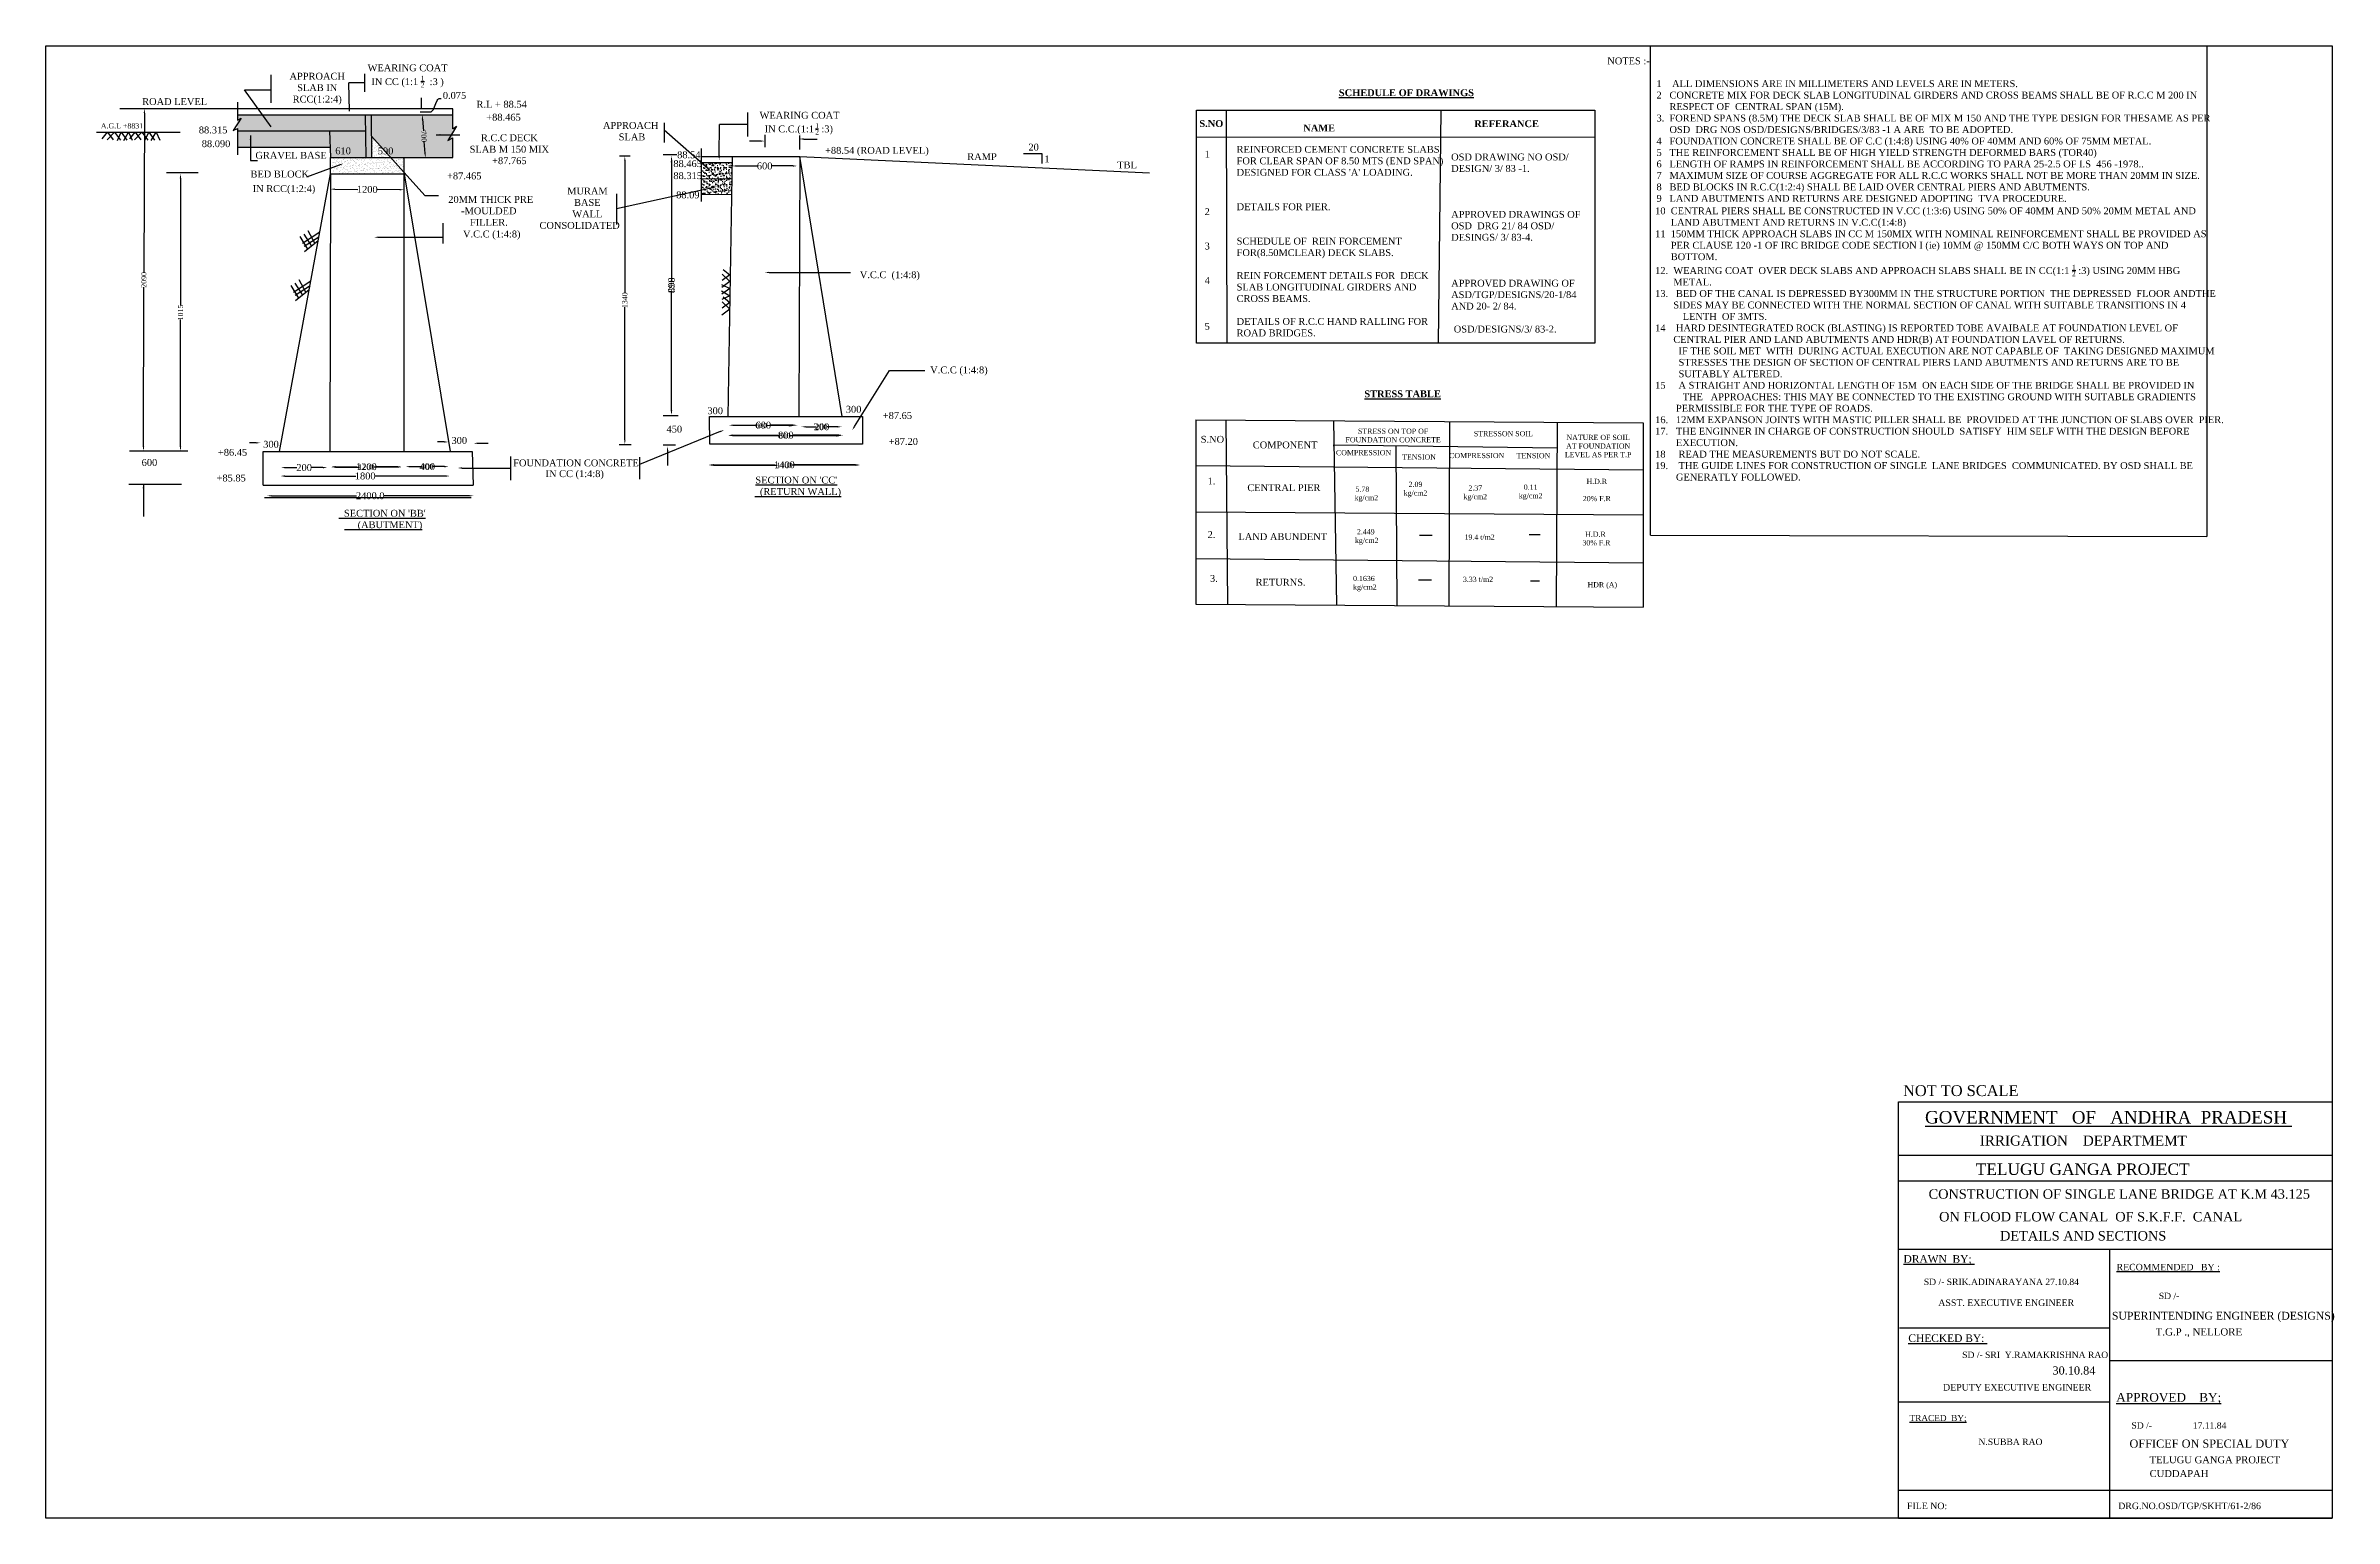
# Model space of a CAD drawing. Header units: millimetres. Extents: x 985 to 27594, y 860 to 17976.
import ezdxf

# ---------------------------------------------------------------- set-up
doc = ezdxf.new("R2010")
doc.units = ezdxf.units.MM
for name, color, linetype in [('DIM', 5, 'Continuous'), ('DOT LINE', 3, 'Continuous'), ('dwg', 20, 'Continuous'), ('HATCH', 2, 'Continuous'), ('TEXT', 7, 'Continuous')]:
    doc.layers.add(name, color=color, linetype=linetype)
doc.layers.add('TITLE', color=7, linetype='Continuous', lineweight=30)
doc.styles.get("Standard").update_dxf_attribs({"font": 'TIMES.TTF', "height": 60})
doc.dimstyles.get("Standard").update_dxf_attribs({"dimtxt": 60, "dimasz": 50, "dimexe": 0.18, "dimexo": 0.0625, "dimgap": 0.09, "dimtad": 0, "dimdec": 1, "dimzin": 0, "dimdsep": 46, "dimtxsty": 'Standard', "dimcen": 0.1035, "dimse1": 1, "dimse2": 1, "dimclrd": 5, "dimclre": 5, "dimclrt": 4, "dimadec": 0, "dimazin": 0, "dimtfac": 1, "dimtdec": 1, "dimtofl": 0, "dimtmove": 0, "dimatfit": 3, "dimfxl": 1, "dimtolj": 1, "dimtzin": 0, "dimarcsym": 0})

msp = doc.modelspace()

# ---------------------------------------------------------------- texts
at = {"layer": 'DIM', "color": 4, "char_height": 80, "attachment_point": 5}
for s, insert in [('\\A1;600', (9343.92, 16579.43)), ('\\A1;600', (9328.09, 13565.89)), ('\\A1;200', (10005.45, 13547.21)), ('\\A1;800', (9590.05, 13450.05)), ('\\A1;200', (3989.05, 13073.13)), ('\\A1;1200', (4712.9, 13083.02)), ('\\A1;400', (5420.58, 13084.13)), ('\\A1;1400', (9573.2, 13105.57)), ('\\A1;1800', (4698.89, 12975.15)), ('\\A1;2400.0', (4758.11, 12745.14))]:
    msp.add_mtext(s, dxfattribs=dict(at, insert=insert))
for s, insert, rotation in [('\\A1;1200', (4723.33, 16306.72), 359.484213), ('\\A1;890', (8261.21, 15192.84), 90)]:
    msp.add_mtext(s, dxfattribs=dict(at, insert=insert, rotation=rotation))
at = {"layer": 'dwg', "insert": (19713.9, 17976.48), "char_height": 80, "width": 6414.8321, "attachment_point": 1}
msp.add_mtext('\\A1;{\\C6;\\P\\P\\P1    ALL DIMENSIONS ARE IN MILLIMETERS AND LEVELS ARE IN METERS.\\P2   CONCRETE MIX FOR DECK SLAB LONGITUDINAL GIRDERS AND CROSS BEAMS SHALL BE OF R.C.C M 200 IN  \\P     RESPECT OF  CENTRAL SPAN (15M).\\P3.  FOREND SPANS (8.5M) THE DECK SLAB SHALL BE OF MIX M 150 AND THE TYPE DESIGN FOR THESAME AS PER    \\P     OSD  DRG NOS OSD/DESIGNS/BRIDGES/3/83 -1 A ARE  TO BE ADOPTED.\\P4   FOUNDATION CONCRETE SHALL BE OF C.C (1:4:8) USING 40% OF 40MM AND 60% OF 75MM METAL.\\P5   THE REINFORCEMENT SHALL BE OF HIGH YIELD STRENGTH DEFORMED BARS (TOR40)\\P6   LENGTH OF RAMPS IN REINFORCEMENT SHALL BE ACCORDING TO PARA 25-2.5 OF I.S  456 -1978..\\P7   MAXIMUM SIZE OF COURSE AGGREGATE FOR ALL R.C.C WORKS SHALL NOT BE MORE THAN 20MM IN SIZE.\\P8   BED BLOCKS IN R.C.C(1:2:4) SHALL BE LAID OVER CENTRAL PIERS AND ABUTMENTS.\\P9   LAND ABUTMENTS AND RETURNS ARE DESIGNED ADOPTING  TVA PROCEDURE.\\P }', dxfattribs=at)
at = {"layer": 'dwg', "color": 6, "insert": (19698.37, 16098.05), "char_height": 80, "width": 6370.1134, "attachment_point": 1}
msp.add_mtext('\\A1;10  CENTRAL PIERS SHALL BE CONSTRUCTED IN V.CC (1:3:6) USING 50% OF 40MM AND 50% 20MM METAL AND   \\P      LAND ABUTMENT AND RETURNS IN V.C.C(1:4:8)\\P11  150MM THICK APPROACH SLABS IN CC M 150MIX WITH NOMINAL REINFORCEMENT SHALL BE PROVIDED AS    \\P      PER CLAUSE 120 -1 OF IRC BRIDGE CODE SECTION I (ie) 10MM @ 150MM C/C BOTH WAYS ON TOP AND    \\P      BOTTOM.\\P12.  WEARING COAT  OVER DECK SLABS AND APPROACH SLABS SHALL BE IN CC(1:1 {\\H0.7x;\\S1/2;} :3) USING 20MM HBG    \\P       METAL.\\P13.   BED OF THE CANAL IS DEPRESSED BY300MM IN THE STRUCTURE PORTION  THE DEPRESSED  FLOOR ANDTHE         \\P       SIDES MAY BE CONNECTED WITH THE NORMAL SECTION OF CANAL WITH SUITABLE TRANSITIONS IN 4         ^ILENTH  OF 3MTS.\\P14    HARD DESINTEGRATED ROCK (BLASTING) IS REPORTED TOBE AVAIBALE AT FOUNDATION LEVEL OF    \\P       CENTRAL PIER AND LAND ABUTMENTS AND HDR(B) AT FOUNDATION LAVEL OF RETURNS.\\P         IF THE SOIL MET  WITH  DURING ACTUAL EXECUTION ARE NOT CAPABLE OF  TAKING DESIGNED MAXIMUM  \\P         STRESSES THE DESIGN OF SECTION OF CENTRAL PIERS LAND ABUTMENTS AND RETURNS ARE TO BE  \\P         SUITABLY ALTERED.\\P15     A STRAIGHT AND HORIZONTAL LENGTH OF 15M  ON EACH SIDE OF THE BRIDGE SHALL BE PROVIDED IN ^ITHE   APPROACHES: THIS MAY BE CONNECTED TO THE EXISTING GROUND WITH SUITABLE GRADIENTS    \\P        PERMISSIBLE FOR THE TYPE OF ROADS.\\P16.   12MM EXPANSON JOINTS WITH MASTIC PILLER SHALL BE  PROVIDED AT THE JUNCTION OF SLABS OVER ^IPIER.\\P17.   THE ENGINNER IN CHARGE OF CONSTRUCTION SHOULD  SATISFY  HIM SELF WITH THE DESIGN BEFORE  \\P        EXECUTION.\\P18     READ THE MEASUREMENTS BUT DO NOT SCALE.\\P19.    THE GUIDE LINES FOR CONSTRUCTION OF SINGLE  LANE BRIDGES  COMMUNICATED. BY OSD SHALL BE   \\P        GENERATLY FOLLOWED.', dxfattribs=at)
at = {"layer": 'TEXT'}
for s, height, p in [('WEARING COAT', 80, (9284.75, 17128.75)), ('IN C.C.(1:1 ', 80, (9344.17, 16970.21)), ('1', 56, (9932.39, 17019.54)), (' :3)', 80, (9973.88, 16970.21)), ('2', 56, (9933.02, 16944.99)), ('+88.54 (ROAD LEVEL)', 80, (10046.32, 16720.78)), ('20', 80, (12411.17, 16758)), ('BED BLOCK', 80, (3365.2, 16445.57)), ('+87.465', 80, (5650.77, 16423.99)), ('88.465', 80, (8282.55, 16566.58)), ('88.315', 80, (8282.55, 16426.81)), (' 88.54', 80, (8296.17, 16669.34)), ('RAMP', 80, (11700.03, 16647.4)), ('IN RCC(1:2:4)', 80, (3390.54, 16276.33)), (' 20MM THICK PRE', 80, (5635.01, 16150.74)), ('MURAM', 80, (7048.41, 16248.6)), ('88.09', 80, (8314.87, 16203.61)), ('-MOULDED', 80, (5814.45, 16017.4)), ('WALL', 80, (7107.82, 15981.94)), ('BASE', 80, (7127.28, 16115.27)), ('  V.C.C (1:4:8)', 80, (5776.47, 15748.72)), ('FILLER.', 80, (5917.86, 15884.07)), ('CONSOLIDATED', 80, (6725.77, 15848.6)), ('V.C.C  (1:4:8)', 80, (10450.4, 15274.96)), ('V.C.C (1:4:8)', 80, (11269.04, 14168.58)), ('300', 80, (8678.22, 13694.07)), ('300', 80, (10287.45, 13711.18)), ('+87.65', 80, (10717.8, 13639.14)), ('300', 80, (3513.51, 13304.31)), ('300', 80, (5702.42, 13348.84)), ('450', 80, (8202.9, 13480.15)), ('+87.20', 80, (10786.21, 13337.18)), ('+86.45', 80, (2986.82, 13210.39)), ('FOUNDATION CONCRETE', 80, (6420, 13087.96)), ('   IN CC (1:4:8)', 80, (6705.74, 12962.55)), ('+85.85', 80, (2971.24, 12912.28)), ('%%U  (RETURN WALL)', 80, (9228.5, 12755.04)), ("%%USECTION ON 'CC'", 80, (9236.04, 12888.55)), ("%%U  SECTION ON 'BB'", 80, (4391.76, 12502.67)), ('%%U     (ABUTMENT)', 80, (4460.37, 12369.17)), ('NOT TO SCALE', 126, (22580.72, 5767.87))]:
    msp.add_text(s, height=height, dxfattribs=at).set_placement(p)
for s, insert, char_height, width, attachment_point in [('NOTES :-', (19141.97, 17840.83), 80, 785.9327, 1), ('APPROACH SLAB IN RCC(1:2:4)', (4141.14, 17476.74), 80, 947.0105, 5), ('\\A1;WEARING COAT IN CC (1:1 {\\H0.7x;\\S1/2;}  :3 )', (5191.98, 17760.23), 80, 973.9596, 2), ('ROAD LEVEL', (2483.54, 17327.4), 80, 973.9596, 5), ('0.075', (5601.75, 17439.83), 80, 197.4466, 1), ('R.L + 88.54', (6285.8, 17295.86), 80, 973.9596, 5), ('{\\fTimes New Roman|b1|i0|c0|p18;\\LSCHEDULE OF DRAWINGS}', (16806.09, 17429.99), 80, 2632.3396, 5), ('A.G.L +8831', (1625.43, 17075.34), 60, 526.8209, 1), ('88.315', (2764.49, 17037.77), 80, 472.5662, 1), ('+88.465', (6307.36, 17145.12), 80, 973.9596, 5), ('APPROACH \\P SLAB', (7786.11, 16983.29), 80, 448.6375, 5), ('{\\fTimes New Roman|b1|i0|c0|p18;S.NO}', (14537.68, 17071.79), 80, 345.8055, 5), ('{\\fTimes New Roman|b1|i0|c0|p18;NAME }', (15791.83, 17020.63), 80, 1384.3912, 5), ('{\\fTimes New Roman|b1|i0|c0|p18; REFERANCE }', (17956.01, 17070.02), 80, 1209.4058, 5), ('88.090', (2798.73, 16878.2), 80, 375.0526, 1), ('610', (4351.54, 16795.37), 80, 250.0106, 1), ('590', (4845.5, 16794.75), 80, 268.5652, 1), ('R.C.C DECK SLAB M 150 MIX \\P+87.765', (6375.23, 16773.23), 80, 936.6196, 5), ("    REINFORCED CEMENT CONCRETE SLABS       \\P    FOR CLEAR SPAN OF 8.50 MTS (END SPAN) \\P    DESIGNED FOR CLASS 'A' LOADING. \\P\\P\\P    DETAILS FOR PIER.\\P\\P\\P    SCHEDULE OF  REIN FORCEMENT  \\P    FOR(8.50MCLEAR) DECK SLABS.\\P\\P    REIN FORCEMENT DETAILS FOR  DECK \\P    SLAB LONGITUDINAL GIRDERS AND   \\P    CROSS BEAMS.\\P   \\P    DETAILS OF R.C.C HAND RALLING FOR  \\P    ROAD BRIDGES.", (14710.96, 16812.41), 80, 2466.5972, 1), ('GRAVEL BASE', (3422.47, 16743.43), 80, 873.8198, 1), ('1', (12596.53, 16701.09), 80, 66.2733, 1), ('TBL', (13558.21, 16591.01), 80, 263.5891, 5), ('1\\P\\P\\P\\P\\P2\\P\\P\\P3 \\P\\P\\P4  \\P\\P\\P\\P5', (14459.87, 16755.59), 80, 258.6887, 1), ('   \\P    OSD DRAWING NO OSD/ \\P    DESIGN/ 3/ 83 -1.\\P\\P\\P\\P    APPROVED DRAWINGS OF  \\P    OSD  DRG 21/ 84 OSD/   \\P    DESINGS/ 3/ 83-4.\\P\\P\\P\\P    APPROVED DRAWING OF   \\P    ASD/TGP/DESIGNS/20-1/84  ^J    AND 20- 2/ 84.\\P\\P     OSD/DESIGNS/3/ 83-2.', (17205.8, 16857.33), 80, 1789.7541, 1), ('{\\fTimes New Roman|b1|i0|c0|p18;\\LSTRESS TABLE}', (16761.82, 13929.62), 80, 1913.149, 5), ('S.NO', (14414.39, 13442.19), 80, 112.4985, 1), ('COMPONENT', (15395.76, 13336.38), 80, 1014.0811, 5), ('STRESS ON TOP OF FOUNDATION CONCRETE', (16651.31, 13446.47), 60, 1217.9291, 5), ('STRESSON SOIL', (17933.07, 13467.18), 60, 1047.4969, 5), ('NATURE OF SOIL AT FOUNDATION LEVEL AS PER T.P', (19035.86, 13323.46), 60, 856.9802, 5), ('600', (2190.63, 13132.26), 80, 360.8685, 5), ('COMPRESSION', (16307.72, 13246.56), 60, 622.738, 5), ('TENSION ', (16953.07, 13195.44), 60, 389.9776, 5), ('COMPRESSION', (17623.52, 13212.78), 60, 518.1894, 5), ('TENSION', (18283.36, 13211.73), 60, 319.5053, 5), ('1.', (14494.33, 12956.69), 80, 62.9708, 1), ('CENTRAL PIER', (15381.26, 12839.25), 80, 1182.578, 5), ('5.78\\P    kg/cm2', (16294.03, 12673.03), 60, 453.6875, 8), ('2.09\\P kg/cm2', (16911.43, 12818.46), 60, 252.2956, 5), ('2.37\\P kg/cm2', (17606.59, 12775.87), 60, 220.8454, 5), ('0.11\\P kg/cm2', (18250.57, 12786.01), 60, 273.4107, 5), ('H.D.R\\P \\P20% F.R', (19020.16, 12812.32), 60, 567.1509, 5), ('2.', (14494.33, 12334.91), 80, 69.9674, 1), ('LAND ABUNDENT', (15368.3, 12270.16), 80, 1073.8009, 5), ('2.449\\P kg/cm2', (16333.27, 12267.25), 60, 488.0188, 5), ('19.4 t/m2', (17657.23, 12264.45), 60, 488.7868, 5), ('H.D.R\\P 30% F.R', (19004.25, 12248.17), 60, 607.6909, 5), ('3.', (14522.31, 11824.91), 80, 55.974, 1), ('RETURNS.', (15343.19, 11739.45), 80, 857.9334, 5), ('0.1636\\P kg/cm2', (16311.7, 11724.62), 60, 439.6757, 5), ('3.33 t/m2', (17638.84, 11773.77), 60, 451.9965, 5), ('HDR (A)', (19083.92, 11701.73), 60, 793.6566, 5)]:
    msp.add_mtext(s, dxfattribs=dict(at, insert=insert, char_height=char_height, width=width, attachment_point=attachment_point))
at = {"layer": 'TITLE', "lineweight": 30}
for s, height, p in [('%%UGOVERNMENT   OF   ANDHRA  PRADESH ', 145.8175, (22836.29, 5448.32)), ('IRRIGATION    DEPARTMEMT ', 116.0733, (23474.13, 5192.17)), ('TELUGU GANGA PROJECT', 133.5255, (23425.81, 4850.47)), ('CONSTRUCTION OF SINGLE LANE BRIDGE AT K.M 43.125', 110.203, (22877.95, 4573.94)), ('ON FLOOD FLOW CANAL  OF S.K.F.F.  CANAL ', 110.203, (22999.95, 4310.39)), ('DETAILS AND SECTIONS', 110.203, (23708.46, 4088.39)), ('%%UDRAWN  BY; ', 88.1687, (22586.52, 3830.69)), ('%%URECOMMENDED   BY :', 75.6645, (25063.53, 3741.66)), ('SD /- SRIK.ADINARAYANA 27.10.84', 73.8593, (22822.29, 3570.87)), ('SD /-           ', 73.8593, (25554.56, 3407.68)), ('ASST. EXECUTIVE ENGINEER', 75.7701, (22990.77, 3327.54)), ('SUPERINTENDING ENGINEER (DESIGNS)', 90.2792, (25009.79, 3169.16)), ('%%UCHECKED BY: ', 88.1687, (22642.08, 2909.49)), ('T.G.P ., NELLORE', 83.8307, (25518.01, 2984.5)), ('SD /- SRI  Y.RAMAKRISHNA RAO', 73.8593, (23268.08, 2722.51)), ('DEPUTY EXECUTIVE ENGINEER', 75.7701, (23046.33, 2344.41)), ('30.10.84', 94.46, (24318.01, 2530.43)), ('%%UAPPROVED    BY;', 101.7331, (25059.49, 2214.24)), ('%%UTRACED  BY;', 71.2136, (22656.55, 1989.4)), ('SD /-                 17.11.84', 73.8593, (25236.54, 1901.78)), ('N.SUBBA RAO', 73.8593, (23457.8, 1711.7)), ('OFFICEF ON SPECIAL DUTY', 94.4597, (25213.7, 1680.29)), ('TELUGU GANGA PROJECT', 81.3865, (25448.05, 1498.89)), ('CUDDAPAH', 81.387, (25448.05, 1338.68)), ('FILE NO: ', 75.77, (22626.85, 965.7)), ('DRG.NO.OSD/TGP/SKHT/61-2/86', 75.7701, (25082.87, 965.7))]:
    msp.add_text(s, height=height, dxfattribs=at).set_placement(p)

# ---------------------------------------------------------------- blocks, each defined once
blk = doc.blocks.new('*D2')
at = {"layer": 'Defpoints', "color": 0}
for p in [(7702, 16692), (7718, 16692), (7702, 13345)]:
    blk.add_point(p, dxfattribs=at)
at = {"layer": 'DIM', "color": 5, "lineweight": -2}
for p, q in [((7718, 16642), (7718, 15100)), ((7718, 13395), (7718, 14937))]:
    blk.add_line(p, q, dxfattribs=at)
at = {"layer": 'DIM', "color": 5}
for points in [[(7710, 16642), (7727, 16642), (7718, 16692)], [(7710, 13395), (7727, 13395), (7718, 13345)]]:
    blk.add_solid(points, dxfattribs=at)
at = {"layer": 'DIM', "color": 4, "insert": (7718, 15019), "char_height": 60, "attachment_point": 5, "rotation": 90}
blk.add_mtext('\\A1;1340', dxfattribs=at)
blk = doc.blocks.new('*D3')
at = {"layer": 'Defpoints', "color": 0}
for p in [(2132, 17245), (2121, 13266), (2121, 13266)]:
    blk.add_point(p, dxfattribs=at)
at = {"layer": 'DIM', "color": 5, "lineweight": -2}
for p, q in [((2132, 17195), (2127, 15342)), ((2121, 13316), (2126, 15169))]:
    blk.add_line(p, q, dxfattribs=at)
at = {"layer": 'DIM', "color": 5}
for points in [[(2123, 17195), (2140, 17195), (2132, 17245)], [(2113, 13316), (2130, 13316), (2121, 13266)]]:
    blk.add_solid(points, dxfattribs=at)
at = {"layer": 'DIM', "color": 4, "insert": (2126, 15255), "char_height": 60, "attachment_point": 5, "rotation": 89.8432}
blk.add_mtext('\\A1;2090', dxfattribs=at)
blk = doc.blocks.new('*D4')
at = {"layer": 'Defpoints', "color": 0}
for p in [(2539, 16487), (2552, 16487), (2539, 13266)]:
    blk.add_point(p, dxfattribs=at)
at = {"layer": 'DIM', "color": 5, "lineweight": -2}
for p, q in [((2552, 16437), (2552, 14957)), ((2552, 13316), (2552, 14796))]:
    blk.add_line(p, q, dxfattribs=at)
at = {"layer": 'DIM', "color": 5}
for points in [[(2543, 16437), (2560, 16437), (2552, 16487)], [(2543, 13316), (2560, 13316), (2552, 13266)]]:
    blk.add_solid(points, dxfattribs=at)
at = {"layer": 'DIM', "color": 4, "insert": (2552, 14876), "char_height": 60, "attachment_point": 5, "rotation": 90}
blk.add_mtext('\\A1;1015', dxfattribs=at)
blk = doc.blocks.new('*D5')
at = {"layer": 'Defpoints', "color": 0}
for p in [(5358, 17173), (5396, 16676), (5400, 16676)]:
    blk.add_point(p, dxfattribs=at)
at = {"layer": 'DIM', "color": 5, "lineweight": -2}
for p, q in [((5366, 17124), (5376, 16988)), ((5396, 16726), (5386, 16862))]:
    blk.add_line(p, q, dxfattribs=at)
at = {"layer": 'DIM', "color": 5}
for points in [[(5374, 17124), (5357, 17123), (5362, 17174)], [(5404, 16727), (5387, 16726), (5400, 16676)]]:
    blk.add_solid(points, dxfattribs=at)
at = {"layer": 'DIM', "color": 4, "insert": (5381, 16925), "char_height": 60, "attachment_point": 5, "rotation": 274.3344}
blk.add_mtext('\\A1;700', dxfattribs=at)
blk = doc.blocks.new('*D6')
at = {"layer": 'Defpoints', "color": 0}
for p in [(8700, 13106), (10446, 13106), (10446, 13101)]:
    blk.add_point(p, dxfattribs=at)
at = {"layer": 'DIM', "color": 5, "lineweight": -2}
for p, q in [((8750, 13101), (9491, 13101)), ((10396, 13101), (9655, 13101))]:
    blk.add_line(p, q, dxfattribs=at)
at = {"layer": 'DIM', "color": 5}
for points in [[(8750, 13110), (8750, 13093), (8700, 13101)], [(10396, 13110), (10396, 13093), (10446, 13101)]]:
    blk.add_solid(points, dxfattribs=at)
at = {"layer": 'DIM', "color": 4, "insert": (9573, 13101), "char_height": 60, "attachment_point": 5}
blk.add_mtext('\\A1;1400', dxfattribs=at)
blk = doc.blocks.new('*D7')
at = {"layer": 'Defpoints', "color": 0}
for p in [(8930, 13566), (9677, 13558), (9677, 13558)]:
    blk.add_point(p, dxfattribs=at)
at = {"layer": 'DIM', "color": 5, "lineweight": -2}
for p, q in [((8980, 13566), (9240, 13563)), ((9627, 13559), (9366, 13562))]:
    blk.add_line(p, q, dxfattribs=at)
at = {"layer": 'DIM', "color": 5}
for points in [[(8980, 13574), (8979, 13558), (8930, 13566)], [(9627, 13567), (9627, 13550), (9677, 13558)]]:
    blk.add_solid(points, dxfattribs=at)
at = {"layer": 'DIM', "color": 4, "insert": (9303, 13562), "char_height": 60, "attachment_point": 5, "rotation": 359.361}
blk.add_mtext('\\A1;600', dxfattribs=at)
blk = doc.blocks.new('*D8')
at = {"layer": 'Defpoints', "color": 0}
for p in [(9772, 13547), (10239, 13547), (10239, 13547)]:
    blk.add_point(p, dxfattribs=at)
at = {"layer": 'DIM', "color": 5, "lineweight": -2}
for p, q in [((9822, 13547), (9941, 13547)), ((10189, 13547), (10069, 13547))]:
    blk.add_line(p, q, dxfattribs=at)
at = {"layer": 'DIM', "color": 5}
for points in [[(9822, 13556), (9822, 13539), (9772, 13547)], [(10189, 13556), (10189, 13539), (10239, 13547)]]:
    blk.add_solid(points, dxfattribs=at)
at = {"layer": 'DIM', "color": 4, "insert": (10005, 13547), "char_height": 60, "attachment_point": 5}
blk.add_mtext('\\A1;200', dxfattribs=at)
blk = doc.blocks.new('*D9')
at = {"layer": 'Defpoints', "color": 0}
for p in [(8926, 13450), (10229, 13446), (10229, 13442)]:
    blk.add_point(p, dxfattribs=at)
at = {"layer": 'DIM', "color": 5, "lineweight": -2}
for p, q in [((8976, 13446), (9515, 13444)), ((10179, 13442), (9640, 13444))]:
    blk.add_line(p, q, dxfattribs=at)
at = {"layer": 'DIM', "color": 5}
for points in [[(8976, 13454), (8976, 13437), (8926, 13446)], [(10179, 13450), (10179, 13433), (10229, 13442)]]:
    blk.add_solid(points, dxfattribs=at)
at = {"layer": 'DIM', "color": 4, "insert": (9578, 13444), "char_height": 60, "attachment_point": 5, "rotation": 359.8169}
blk.add_mtext('\\A1;800', dxfattribs=at)
blk = doc.blocks.new('*D10')
at = {"layer": 'Defpoints', "color": 0}
for p in [(4305, 13083), (5121, 13083), (5121, 13079)]:
    blk.add_point(p, dxfattribs=at)
at = {"layer": 'DIM', "color": 5, "lineweight": -2}
for p, q in [((4355, 13079), (4631, 13079)), ((5071, 13079), (4795, 13079))]:
    blk.add_line(p, q, dxfattribs=at)
at = {"layer": 'DIM', "color": 5}
for points in [[(4355, 13087), (4355, 13071), (4305, 13079)], [(5071, 13087), (5071, 13071), (5121, 13079)]]:
    blk.add_solid(points, dxfattribs=at)
at = {"layer": 'DIM', "color": 4, "insert": (4713, 13079), "char_height": 60, "attachment_point": 5}
blk.add_mtext('\\A1;1200', dxfattribs=at)
blk = doc.blocks.new('*D11')
at = {"layer": 'Defpoints', "color": 0}
for p in [(5171, 13084), (5671, 13084), (5671, 13084)]:
    blk.add_point(p, dxfattribs=at)
at = {"layer": 'DIM', "color": 5, "lineweight": -2}
for p, q in [((5221, 13084), (5356, 13084)), ((5621, 13084), (5485, 13084))]:
    blk.add_line(p, q, dxfattribs=at)
at = {"layer": 'DIM', "color": 5}
for points in [[(5221, 13092), (5221, 13076), (5171, 13084)], [(5621, 13092), (5621, 13076), (5671, 13084)]]:
    blk.add_solid(points, dxfattribs=at)
at = {"layer": 'DIM', "color": 4, "insert": (5421, 13084), "char_height": 60, "attachment_point": 5}
blk.add_mtext('\\A1;400', dxfattribs=at)
blk = doc.blocks.new('*D12')
at = {"layer": 'Defpoints', "color": 0}
for p in [(8257, 16672), (8257, 13688), (8260, 13688)]:
    blk.add_point(p, dxfattribs=at)
at = {"layer": 'DIM', "color": 5, "lineweight": -2}
for p, q in [((8260, 16622), (8260, 15243)), ((8260, 13738), (8260, 15118))]:
    blk.add_line(p, q, dxfattribs=at)
at = {"layer": 'DIM', "color": 5}
for points in [[(8251, 16622), (8268, 16622), (8260, 16672)], [(8251, 13738), (8268, 13738), (8260, 13688)]]:
    blk.add_solid(points, dxfattribs=at)
at = {"layer": 'DIM', "color": 4, "insert": (8260, 15180), "char_height": 60, "attachment_point": 5, "rotation": 90}
blk.add_mtext('\\A1;890', dxfattribs=at)

# ---------------------------------------------------------------- dimensions: what is measured, and where the dimension line sits
at = {"layer": 'DIM'}
for p1, p2, distance, text, picture, middle in [((2131.93, 17244.69), (2121.05, 13266.1), 0, '2090', '*D3', (2126.49, 15255.39)), ((5358.13, 17173.25), (5395.82, 16676.07), 3.76, '700', '*D5', (5380.72, 16924.94)), ((7702.4, 13345.18), (7702.4, 16691.92), -16.09, '1340', '*D2', (7718.49, 15018.55)), ((8257.04, 16672.25), (8257.04, 13688.43), 2.73, '890', '*D12', (8259.77, 15180.34)), ((2538.68, 13266.1), (2538.68, 16486.75), -12.84, '1015', '*D4', (2551.52, 14876.43)), ((8929.53, 13565.89), (9676.65, 13557.56), 0.56, '600', '*D7', (9303.09, 13562.28)), ((9771.56, 13547.21), (10239.35, 13547.21), 0, '200', '*D8', (10005.45, 13547.21)), ((8925.78, 13450.05), (10229.32, 13445.88), -4.25, '800', '*D9', (9577.54, 13443.72)), ((4305.29, 13083.02), (5120.51, 13083.02), -4.17, '1200', '*D10', (4712.9, 13078.85)), ((5170.58, 13084.13), (5670.57, 13084.13), 0, '400', '*D11', (5420.58, 13084.13)), ((8700.18, 13105.57), (10446.21, 13105.57), -4.17, '1400', '*D6', (9573.2, 13101.4))]:
    dim = msp.add_aligned_dim(p1=p1, p2=p2, distance=distance, text=text, dimstyle='Standard', dxfattribs=at)
    dim.commit()
    dim.dimension.update_dxf_attribs({"geometry": picture, "text_midpoint": middle})

# ---------------------------------------------------------------- hatches: boundary and pattern name
at = {"layer": 'HATCH'}
h = msp.add_hatch(dxfattribs=at)
h.set_pattern_fill('AR-SAND', color=256, style=0)
h.paths.add_polyline_path([(4698.33, 17173.45), (3213.87, 17173.89), (3213.87, 16987.48), (4700.99, 16987.48)])
h.paths.add_polyline_path([(4284.61, 16987.48), (3213.87, 16987.48), (3213.87, 16797.96), (4291.72, 16797.96)])
h.paths.add_polyline_path([(4700.99, 16987.48), (4284.61, 16987.48), (4296.29, 16676.07), (4705.45, 16676.07)])
h.paths.add_polyline_path([(5717.5, 17173.14), (4769.48, 17173.43), (4770.67, 16924.75), (4995.12, 16676.07), (5717.5, 16676.07)])
h.paths.add_polyline_path([(4331.54, 16815.37), (4539.44, 16815.37), (4539.44, 16693.99), (4331.54, 16693.99)], flags=24)
h.paths.add_polyline_path([(5433.47, 17033.54), (5449.24, 16825.54), (5327.97, 16816.35), (5312.21, 17024.35)], flags=24)
h.paths.add_polyline_path([(4825.5, 16814.75), (5032.83, 16814.75), (5032.83, 16693.13), (4825.5, 16693.13)], flags=25)
msp.add_hatch(color=256, dxfattribs=at).paths.add_polyline_path([(4769.48, 17173.43), (4698.33, 17173.45), (4705.45, 16676.07), (4771.86, 16676.07)])
h = msp.add_hatch(dxfattribs=at)
h.set_pattern_fill('AR-SAND', color=256, style=0)
h.paths.add_polyline_path([(8966.77, 16620.12), (8606.01, 16618.42), (8606.01, 16435.15), (8963.36, 16428.96)])
h.paths.add_polyline_path([(8963.36, 16428.96), (8606.01, 16435.15), (8606.01, 16247.59), (8960.2, 16252.39)])

# ---------------------------------------------------------------- linework, layer by layer
at = {"layer": 'DIM'}
for p, q in [((8174.65, 17078.9), (8174.65, 16853.41)), ((9145.96, 17061.24), (8819.85, 17061.24)), ((9145.96, 17201.15), (9145.96, 16921.33)), ((9344.89, 16940.79), (9344.89, 16797.02)), ((9747.67, 16933.02), (9747.67, 16769.82)), ((5603.2, 15915.73), (5603.2, 15677.23)), ((6387.18, 13202.26), (6387.18, 12925.63))]:
    msp.add_line(p, q, dxfattribs=at)
at = {"layer": 'DIM', "color": 5}
for p, q in [((8261.21, 16647.25), (8261.21, 15275.84)), ((9016.07, 16579.43), (9259.88, 16579.43)), ((9671.76, 16579.43), (9427.96, 16579.43)), ((4345.89, 16310.11), (4614.15, 16307.7)), ((5100.77, 16303.32), (4832.52, 16305.73)), ((8261.21, 13738.43), (8261.21, 15109.83)), ((8975.78, 13450.05), (9507.05, 13450.05)), ((8979.53, 13565.89), (9244.05, 13565.89)), ((9676.65, 13565.89), (9412.13, 13565.89)), ((10204.32, 13450.05), (9673.05, 13450.05)), ((9821.56, 13547.21), (9920.14, 13547.21)), ((10189.35, 13547.21), (10090.76, 13547.21)), ((3770.01, 13073.13), (3903.74, 13073.13)), ((4208.1, 13073.13), (4074.36, 13073.13)), ((4355.29, 13083.02), (4603.71, 13083.02)), ((5070.51, 13083.02), (4822.09, 13083.02)), ((5220.58, 13084.13), (5334.92, 13084.13)), ((5620.57, 13084.13), (5506.23, 13084.13)), ((8750.18, 13105.57), (9464.01, 13105.57)), ((10396.21, 13105.57), (9682.38, 13105.57)), ((3764.99, 12975.15), (4589.7, 12975.15)), ((5632.8, 12975.15), (4808.08, 12975.15)), ((3608.11, 12745.14), (4598.97, 12745.14)), ((5908.11, 12745.14), (4917.24, 12745.14))]:
    msp.add_line(p, q, dxfattribs=at)
at = {"layer": 'DIM'}
for points in [[(3600.59, 17639.64), (3600.59, 17312.53)], [(4690.81, 17650.37), (4690.81, 17441.23)], [(4690.81, 17545.8), (4508.21, 17545.8)], [(5467.03, 17208.14), (5492.08, 17234.86), (5506.38, 17265), (5521.43, 17304.39), (5536.13, 17339.86), (5541.87, 17352.2), (5551.15, 17359.7), (5559.54, 17364.99), (5574.11, 17364.99), (5581.18, 17364.99)], [(8815.41, 16698.27), (8819.85, 17061.24)], [(8684.23, 16550.1), (8174.65, 16995.24)], [(9294.89, 16868.9), (9167.19, 16868.9)], [(9797.67, 16892.78), (9954.36, 16892.78)], [(2387.74, 16504.83), (2758.81, 16504.83)], [(3364.68, 16642.23), (3447.58, 16642.23)], [(4397.88, 16590.45), (4017.69, 16450.5)], [(7656.27, 16698.44), (7780.08, 16698.44)], [(8164.46, 16713.8), (8321.17, 16713.8)], [(8737.62, 16326.6), (7620.7, 16081.42)], [(7620.87, 16254.62), (7620.87, 15897.57)], [(4852.65, 15750.62), (5603.2, 15750.62)], [(9395.8, 15341.44), (10341.03, 15341.44)], [(10387.39, 13549.14), (10794.78, 14202.13), (11207.11, 14202.13)], [(8162.9, 13678.88), (8338.34, 13678.88)], [(3429.68, 13361.16), (3352.82, 13361.16)], [(5617.75, 13370.76), (5538.98, 13370.76)], [(6011.85, 13355.77), (6128.65, 13355.77)], [(7651.25, 13340.66), (7790.68, 13340.66)], [(8827.61, 13491.16), (7889.04, 13108.12)], [(8164.56, 13338.49), (8306.52, 13338.49)], [(1959.23, 13266.1), (2634.92, 13266.1)], [(5824.86, 13068.22), (6387.18, 13068.22)], [(7889.04, 13194.13), (7889.04, 12937.54)], [(8215.03, 13270.19), (8215.03, 13095.82)], [(1952.39, 12881.03), (2562.93, 12881.03)]]:
    msp.add_lwpolyline(points, dxfattribs=at)
for points in [[(9294.89, 16877.24), (9344.89, 16868.9), (9294.89, 16860.57)], [(9797.67, 16884.45), (9747.67, 16892.78), (9797.67, 16901.12)], [(4395, 16598.27), (4444.8, 16607.73), (4400.76, 16582.63)], [(8689.72, 16556.37), (8721.89, 16517.2), (8678.75, 16543.82)], [(8823.74, 16698.17), (8814.79, 16648.27), (8807.07, 16698.37)], [(8735.83, 16334.74), (8786.46, 16337.32), (8739.41, 16318.46)], [(4852.65, 15742.28), (4802.65, 15750.62), (4852.65, 15758.95)], [(9395.8, 15333.11), (9345.8, 15341.44), (9395.8, 15349.77)], [(3429.68, 13369.5), (3479.68, 13361.16), (3429.68, 13352.83)], [(5617.75, 13379.1), (5667.75, 13370.76), (5617.75, 13362.43)], [(6011.85, 13347.43), (5961.85, 13355.77), (6011.85, 13364.1)], [(8206.7, 13270.19), (8215.03, 13320.19), (8223.37, 13270.19)], [(8824.46, 13498.88), (8873.9, 13510.05), (8830.76, 13483.45)], [(10394.46, 13544.73), (10360.93, 13506.72), (10380.32, 13553.55)], [(5824.86, 13059.89), (5774.86, 13068.22), (5824.86, 13076.55)]]:
    msp.add_solid(points, dxfattribs=at)
at = {"layer": 'DIM', "color": 5}
for points in [[(8252.88, 16647.25), (8269.54, 16647.25), (8261.21, 16697.25)], [(9016.07, 16587.77), (9016.07, 16571.1), (8966.07, 16579.43)], [(9671.76, 16587.77), (9671.76, 16571.1), (9721.76, 16579.43)], [(4345.97, 16318.45), (4345.82, 16301.78), (4295.89, 16310.56)], [(5100.85, 16311.65), (5100.7, 16294.98), (5150.77, 16302.87)], [(8252.88, 13738.43), (8269.54, 13738.43), (8261.21, 13688.43)], [(8979.53, 13574.22), (8979.53, 13557.56), (8929.53, 13565.89)], [(9676.65, 13574.22), (9676.65, 13557.56), (9726.65, 13565.89)], [(8975.78, 13458.38), (8975.78, 13441.72), (8925.78, 13450.05)], [(9821.56, 13555.54), (9821.56, 13538.87), (9771.56, 13547.21)], [(10189.35, 13555.54), (10189.35, 13538.87), (10239.35, 13547.21)], [(10204.32, 13458.38), (10204.32, 13441.72), (10254.32, 13450.05)], [(3770.01, 13081.46), (3770.01, 13064.8), (3720.01, 13073.13)], [(4208.1, 13081.46), (4208.1, 13064.8), (4258.1, 13073.13)], [(4355.29, 13091.35), (4355.29, 13074.68), (4305.29, 13083.02)], [(5070.51, 13091.35), (5070.51, 13074.68), (5120.51, 13083.02)], [(5220.58, 13092.46), (5220.58, 13075.79), (5170.58, 13084.13)], [(5620.57, 13092.46), (5620.57, 13075.79), (5670.57, 13084.13)], [(8750.18, 13113.9), (8750.18, 13097.24), (8700.18, 13105.57)], [(10396.21, 13113.9), (10396.21, 13097.24), (10446.21, 13105.57)], [(3764.99, 12983.48), (3764.99, 12966.82), (3714.99, 12975.15)], [(5632.8, 12983.48), (5632.8, 12966.82), (5682.8, 12975.15)], [(3608.11, 12753.48), (3608.11, 12736.81), (3558.11, 12745.14)], [(5908.11, 12753.48), (5908.11, 12736.81), (5958.11, 12745.14)]]:
    msp.add_solid(points, dxfattribs=at)
at = {"layer": 'DOT LINE'}
for p, q in [((9752.02, 16687.97), (9742.5, 13666.53)), ((4296.29, 16489.2), (4289.16, 13259.76)), ((5153.87, 13259.76), (5150.58, 16489.2))]:
    msp.add_line(p, q, dxfattribs=at)
at = {"layer": 'dwg'}
for p, q in [((4770.67, 16924.75), (5392.62, 16235.65)), ((5717.5, 16676.07), (5717.5, 16906.42)), ((8606.01, 16780.52), (8606.01, 16166.05)), ((4296.29, 16489.2), (4296.29, 16676.07)), ((4296.29, 16676.07), (5717.5, 16676.07)), ((5150.58, 16489.2), (5150.58, 16676.07)), ((8606.01, 16687.97), (9752.02, 16687.97)), ((8606.01, 16618.42), (8966.77, 16620.12)), ((8967.99, 16687.97), (8913.96, 13666.53)), ((10245.09, 13666.53), (9752.02, 16687.97)), ((9752.02, 16687.97), (13817.02, 16497.98)), ((12352.52, 16723.85), (12565.32, 16723.85)), ((12565.32, 16723.85), (12565.32, 16609.63)), ((3703.82, 13259.76), (4296.29, 16489.2)), ((4296.29, 16489.2), (5150.58, 16489.2)), ((5150.58, 16489.2), (5686.16, 13259.76)), ((5392.62, 16235.65), (5549.75, 16235.65)), ((8606.01, 16435.15), (8963.36, 16428.96)), ((8702.53, 13666.53), (10482.05, 13666.53)), ((8705.07, 13346.96), (8702.53, 13666.53)), ((10482.05, 13666.53), (10482.05, 13346.96)), ((10482.05, 13346.96), (8705.07, 13346.96)), ((3512.57, 12870.61), (3512.57, 13259.76)), ((3512.57, 13259.76), (5944.78, 13259.76)), ((5944.78, 13259.76), (5956.34, 12870.61)), ((3512.57, 12870.61), (5956.34, 12870.61)), ((3529.55, 12724.82), (5929.55, 12724.82))]:
    msp.add_line(p, q, dxfattribs=at)
for points in [[(19644.7, 12286.33), (19644.7, 17976.48), (26112.89, 17976.48), (26112.89, 12274.08)], [(3213.87, 17321.07), (3213.87, 17112.36)], [(5717.5, 17010.06), (5717.5, 17244.69), (1844.37, 17244.69)], [(3213.87, 17112.36), (3255.06, 17134.36), (3163.51, 16992.15), (3213.87, 17015.75)], [(3213.87, 17173.89), (5717.5, 17173.14)], [(4698.33, 17173.45), (4705.45, 16676.07)], [(4769.48, 17173.43), (4771.86, 16676.07)], [(5717.5, 17010.06), (5760.86, 17042.44), (5660.61, 16876.39), (5717.5, 16906.42)], [(14709.45, 17227.26), (14719.31, 14518.79)], [(17177.56, 14518.79), (17210.27, 17227.26)], [(1574.72, 16972.82), (2547.03, 16972.82)], [(3213.87, 17015.75), (3213.87, 16710.42)], [(3213.87, 16987.48), (4700.99, 16987.48)], [(3213.87, 16797.96), (4291.72, 16797.96)], [(4284.61, 16987.48), (4296.29, 16676.07)], [(14364.78, 16916.65), (18995.56, 16912.37)], [(8606.01, 16435.15), (8963.36, 16428.96)], [(8606.01, 16247.59), (8960.2, 16252.39)], [(3940.86, 15758.93), (4027.83, 15610.37)], [(3970.16, 15683.21), (4172.51, 15814.51)], [(3985.67, 15786.47), (4073.96, 15647.47)], [(3990.85, 15645.35), (4161.98, 15757.12)], [(3994.29, 15583.4), (4153.62, 15711.55)], [(4032.21, 15829.49), (4112.72, 15678.66)], [(3835.73, 15189.55), (3922.69, 15040.99)], [(3865.03, 15113.83), (4068.14, 15245.62)], [(3880.54, 15217.08), (3968.82, 15078.09)], [(3885.71, 15075.96), (4057.61, 15188.24)], [(3927.07, 15260.11), (4007.59, 15109.27)], [(3889.16, 15014.01), (4049.28, 15142.81)], [(14355.69, 13630.17), (14355.69, 11485.55)], [(14355.69, 13630.17), (19558.5, 13594.6)], [(14706.66, 13627.77), (14727.58, 11483.04)], [(15958.14, 13619.21), (15993.32, 11474.49)], [(17308.06, 13609.98), (17301.01, 11465.67)], [(18559.74, 13601.43), (18545.61, 11457.26)], [(19558.5, 13594.6), (19558.5, 11450.42)], [(15963.01, 13322.34), (15962.78, 13336.61), (18557.77, 13301.79)], [(16682.21, 13326.95), (16696.31, 11469.75)], [(14355.69, 13098.18), (19558.5, 13049.03)], [(14355.69, 12557.86), (19558.5, 12522.51)], [(19644.7, 12286.33), (26112.89, 12274.08)], [(14355.69, 12016.99), (19558.5, 11967.85)], [(14355.69, 11485.55), (19558.5, 11450.42)]]:
    msp.add_lwpolyline(points, dxfattribs=at)
msp.add_lwpolyline([(14364.78, 17227.26), (18995.56, 17227.26), (18995.56, 14518.79), (14364.78, 14518.79)], close=True, dxfattribs=at)
at = {"layer": 'HATCH'}
for p, q in [((4774.72, 16908.21), (4774.72, 16908.21)), ((4775.7, 16815.04), (4775.7, 16815.04)), ((4780.38, 16810.75), (4780.38, 16810.75)), ((4784.34, 16865.62), (4784.34, 16865.62)), ((4785.69, 16842.26), (4785.69, 16842.26)), ((4785.94, 16816.68), (4785.94, 16816.68)), ((4787.54, 16767.74), (4787.54, 16767.74)), ((4788.79, 16808.5), (4788.79, 16808.5)), ((4799.87, 16875.73), (4799.87, 16875.73)), ((4800, 16885.04), (4800, 16885.04)), ((4802.48, 16790.51), (4802.48, 16790.51)), ((4804.68, 16880.75), (4804.68, 16880.75)), ((4806.21, 16778.65), (4806.21, 16778.65)), ((4813.09, 16877.47), (4813.09, 16877.47)), ((4815.52, 16873.79), (4815.52, 16873.79)), ((4820.2, 16842.96), (4820.2, 16842.96)), ((4821.8, 16794.02), (4821.8, 16794.02)), ((4823.29, 16813.05), (4823.29, 16813.05)), ((4826.78, 16860.5), (4826.78, 16860.5)), ((4827.76, 16767.34), (4827.76, 16767.34)), ((4836.03, 16810.19), (4836.03, 16810.19)), ((4836.51, 16814.79), (4836.51, 16814.79)), ((4846.75, 16803.36), (4846.75, 16803.36)), ((4854.54, 16819.15), (4854.54, 16819.15)), ((4856.14, 16770.21), (4856.14, 16770.21)), ((4857.16, 16817.51), (4857.16, 16817.51)), ((4885.31, 16778.8), (4885.31, 16778.8)), ((4886.77, 16793.71), (4886.77, 16793.71)), ((4297.96, 16607), (4297.96, 16607)), ((4312.08, 16548.45), (4312.08, 16548.45)), ((4314.05, 16586.83), (4314.05, 16586.83)), ((4320.05, 16586.75), (4320.05, 16586.75)), ((4323.16, 16615.67), (4323.16, 16615.67)), ((4325.64, 16664.15), (4325.64, 16664.15)), ((4327.24, 16615.21), (4327.24, 16615.21)), ((4328.84, 16566.27), (4328.84, 16566.27)), ((4330.44, 16517.33), (4330.44, 16517.33)), ((4334.08, 16675.15), (4334.08, 16675.15)), ((4334.57, 16523.23), (4334.57, 16523.23)), ((4336.38, 16617.41), (4336.38, 16617.41)), ((4343.88, 16618.37), (4343.88, 16618.37)), ((4344.35, 16656.75), (4344.35, 16656.75)), ((4345.33, 16563.58), (4345.33, 16563.58)), ((4346.58, 16552.99), (4346.58, 16552.99)), ((4350.02, 16559.29), (4350.02, 16559.29)), ((4354.59, 16611.54), (4354.59, 16611.54)), ((4357.03, 16620.13), (4357.03, 16620.13)), ((4359.8, 16554.73), (4359.8, 16554.73)), ((4359.98, 16640.34), (4359.98, 16640.34)), ((4361.58, 16591.39), (4361.58, 16591.39)), ((4363.18, 16542.45), (4363.18, 16542.45)), ((4364.4, 16554.76), (4364.4, 16554.76)), ((4369.63, 16633.58), (4369.63, 16633.58)), ((4372.11, 16539.05), (4372.11, 16539.05)), ((4372.64, 16650.58), (4372.64, 16650.58)), ((4374.31, 16629.29), (4374.31, 16629.29)), ((4375.11, 16547.94), (4375.11, 16547.94)), ((4380.45, 16557.45), (4380.45, 16557.45)), ((4390.61, 16663.84), (4390.61, 16663.84)), ((4391.53, 16624.68), (4391.53, 16624.68)), ((4392.21, 16614.9), (4392.21, 16614.9)), ((4393.15, 16586.98), (4393.15, 16586.98)), ((4393.81, 16565.96), (4393.81, 16565.96)), ((4395.41, 16517.01), (4395.41, 16517.01)), ((4396.41, 16609.04), (4396.41, 16609.04)), ((4397.4, 16515.88), (4397.4, 16515.88)), ((4402.08, 16511.59), (4402.08, 16511.59)), ((4404.75, 16626.42), (4404.75, 16626.42)), ((4413.18, 16675.29), (4413.18, 16675.29)), ((4413.67, 16523.37), (4413.67, 16523.37)), ((4414.95, 16561.99), (4414.95, 16561.99)), ((4421.69, 16585.88), (4421.69, 16585.88)), ((4422.98, 16618.51), (4422.98, 16618.51)), ((4425.4, 16629.13), (4425.4, 16629.13)), ((4426.37, 16581.59), (4426.37, 16581.59)), ((4426.47, 16641.18), (4426.47, 16641.18)), ((4428.07, 16592.24), (4428.07, 16592.24)), ((4428.17, 16563.73), (4428.17, 16563.73)), ((4429.67, 16543.3), (4429.67, 16543.3)), ((4433.69, 16611.69), (4433.69, 16611.69)), ((4438.37, 16499.31), (4438.37, 16499.31)), ((4443.49, 16554.91), (4443.49, 16554.91)), ((4445.99, 16655.88), (4445.99, 16655.88)), ((4448.47, 16561.34), (4448.47, 16561.34)), ((4448.82, 16566.45), (4448.82, 16566.45)), ((4450.67, 16651.59), (4450.67, 16651.59)), ((4451.59, 16501.05), (4451.59, 16501.05)), ((4451.74, 16650.73), (4451.74, 16650.73)), ((4454.21, 16548.08), (4454.21, 16548.08)), ((4459.21, 16666.31), (4459.21, 16666.31)), ((4459.9, 16633.68), (4459.9, 16633.68)), ((4460.81, 16617.37), (4460.81, 16617.37)), ((4462.41, 16568.43), (4462.41, 16568.43)), ((4464.01, 16519.49), (4464.01, 16519.49)), ((4472.24, 16503.77), (4472.24, 16503.77)), ((4472.25, 16587.12), (4472.25, 16587.12)), ((4472.76, 16631.34), (4472.76, 16631.34)), ((4473.12, 16635.42), (4473.12, 16635.42)), ((4473.75, 16538.17), (4473.75, 16538.17)), ((4478.43, 16533.88), (4478.43, 16533.88)), ((4483.32, 16571), (4483.32, 16571)), ((4491.44, 16640.87), (4491.44, 16640.87)), ((4492.28, 16675.44), (4492.28, 16675.44)), ((4492.77, 16523.52), (4492.77, 16523.52)), ((4493.04, 16591.93), (4493.04, 16591.93)), ((4493.77, 16638.14), (4493.77, 16638.14)), ((4494.64, 16542.99), (4494.64, 16542.99)), ((4496.54, 16572.74), (4496.54, 16572.74)), ((4498.05, 16608.17), (4498.05, 16608.17)), ((4500.53, 16513.63), (4500.53, 16513.63)), ((4502.08, 16618.65), (4502.08, 16618.65)), ((4502.73, 16603.88), (4502.73, 16603.88)), ((4506.74, 16508.31), (4506.74, 16508.31)), ((4512.79, 16611.83), (4512.79, 16611.83)), ((4517.19, 16575.45), (4517.19, 16575.45)), ((4519.96, 16510.05), (4519.96, 16510.05)), ((4522.59, 16555.05), (4522.59, 16555.05)), ((4524.83, 16583.63), (4524.83, 16583.63)), ((4525.7, 16667.16), (4525.7, 16667.16)), ((4527.02, 16673.88), (4527.02, 16673.88)), ((4527.3, 16618.22), (4527.3, 16618.22)), ((4528.27, 16642.68), (4528.27, 16642.68)), ((4528.9, 16569.28), (4528.9, 16569.28)), ((4530.5, 16520.33), (4530.5, 16520.33)), ((4530.84, 16650.87), (4530.84, 16650.87)), ((4533.3, 16548.23), (4533.3, 16548.23)), ((4540.61, 16512.77), (4540.61, 16512.77)), ((4541.49, 16644.42), (4541.49, 16644.42)), ((4549.12, 16653.63), (4549.12, 16653.63)), ((4550.11, 16560.47), (4550.11, 16560.47)), ((4551.35, 16587.27), (4551.35, 16587.27)), ((4551.69, 16580), (4551.69, 16580)), ((4554.79, 16556.18), (4554.79, 16556.18)), ((4560.05, 16643.34), (4560.05, 16643.34)), ((4561.65, 16594.4), (4561.65, 16594.4)), ((4562.14, 16647.14), (4562.14, 16647.14)), ((4563.25, 16545.46), (4563.25, 16545.46)), ((4564.91, 16581.74), (4564.91, 16581.74)), ((4571.38, 16675.58), (4571.38, 16675.58)), ((4571.86, 16523.66), (4571.86, 16523.66)), ((4574.4, 16630.46), (4574.4, 16630.46)), ((4575.11, 16517.31), (4575.11, 16517.31)), ((4576.89, 16535.93), (4576.89, 16535.93)), ((4579.08, 16626.17), (4579.08, 16626.17)), ((4581.18, 16618.8), (4581.18, 16618.8)), ((4585.56, 16584.46), (4585.56, 16584.46)), ((4588.33, 16519.06), (4588.33, 16519.06)), ((4590.68, 16666.85), (4590.68, 16666.85)), ((4591.89, 16611.97), (4591.89, 16611.97)), ((4592.28, 16617.9), (4592.28, 16617.9)), ((4593.88, 16568.96), (4593.88, 16568.96)), ((4595.48, 16520.02), (4595.48, 16520.02)), ((4596.64, 16651.68), (4596.64, 16651.68)), ((4601.18, 16605.92), (4601.18, 16605.92)), ((4601.69, 16555.19), (4601.69, 16555.19)), ((4602.17, 16512.76), (4602.17, 16512.76)), ((4606.85, 16508.47), (4606.85, 16508.47)), ((4608.98, 16521.77), (4608.98, 16521.77)), ((4609.86, 16653.42), (4609.86, 16653.42)), ((4609.94, 16651.01), (4609.94, 16651.01)), ((4612.4, 16548.37), (4612.4, 16548.37)), ((4620.06, 16589), (4620.06, 16589)), ((4625.48, 16675.92), (4625.48, 16675.92)), ((4626.46, 16582.76), (4626.46, 16582.76)), ((4626.53, 16644.19), (4626.53, 16644.19)), ((4628.13, 16595.25), (4628.13, 16595.25)), ((4629.73, 16546.31), (4629.73, 16546.31)), ((4630.45, 16587.41), (4630.45, 16587.41)), ((4630.51, 16656.14), (4630.51, 16656.14)), ((4631.14, 16578.47), (4631.14, 16578.47)), ((4633.28, 16590.74), (4633.28, 16590.74)), ((4643.48, 16526.32), (4643.48, 16526.32)), ((4650.48, 16675.72), (4650.48, 16675.72)), ((4650.76, 16652.76), (4650.76, 16652.76)), ((4650.96, 16523.81), (4650.96, 16523.81)), ((4653.24, 16558.22), (4653.24, 16558.22)), ((4653.93, 16593.46), (4653.93, 16593.46)), ((4655.44, 16648.47), (4655.44, 16648.47)), ((4656.7, 16528.06), (4656.7, 16528.06)), ((4659.28, 16669.32), (4659.28, 16669.32)), ((4660.28, 16618.94), (4660.28, 16618.94)), ((4660.88, 16620.38), (4660.88, 16620.38)), ((4662.48, 16571.44), (4662.48, 16571.44)), ((4664.08, 16522.49), (4664.08, 16522.49)), ((4665.01, 16660.68), (4665.01, 16660.68)), ((4670.99, 16612.12), (4670.99, 16612.12)), ((4677.35, 16530.78), (4677.35, 16530.78)), ((4677.54, 16628.22), (4677.54, 16628.22)), ((4678.23, 16662.42), (4678.23, 16662.42)), ((4678.52, 16535.05), (4678.52, 16535.05)), ((4680.79, 16555.34), (4680.79, 16555.34)), ((4683.2, 16530.76), (4683.2, 16530.76)), ((4688.43, 16598), (4688.43, 16598)), ((4689.04, 16651.16), (4689.04, 16651.16)), ((4691.5, 16548.51), (4691.5, 16548.51)), ((4691.51, 16643.88), (4691.51, 16643.88)), ((4693.11, 16594.94), (4693.11, 16594.94)), ((4694.71, 16546), (4694.71, 16546)), ((4698.88, 16665.14), (4698.88, 16665.14)), ((4701.65, 16599.74), (4701.65, 16599.74)), ((4702.82, 16605.05), (4702.82, 16605.05)), ((4705.3, 16510.51), (4705.3, 16510.51)), ((4707.5, 16600.76), (4707.5, 16600.76)), ((4709.55, 16587.55), (4709.55, 16587.55)), ((4711.85, 16535.32), (4711.85, 16535.32)), ((4722.3, 16602.46), (4722.3, 16602.46)), ((4725.07, 16537.06), (4725.07, 16537.06)), ((4725.77, 16670.17), (4725.77, 16670.17)), ((4727.11, 16675.05), (4727.11, 16675.05)), ((4727.37, 16621.22), (4727.37, 16621.22)), ((4728.97, 16572.28), (4728.97, 16572.28)), ((4729.58, 16675.87), (4729.58, 16675.87)), ((4729.6, 16580.51), (4729.6, 16580.51)), ((4730.06, 16523.95), (4730.06, 16523.95)), ((4730.57, 16523.34), (4730.57, 16523.34)), ((4731.79, 16670.76), (4731.79, 16670.76)), ((4733.38, 16669.68), (4733.38, 16669.68)), ((4739.38, 16619.09), (4739.38, 16619.09)), ((4745.72, 16539.78), (4745.72, 16539.78)), ((4746.6, 16671.42), (4746.6, 16671.42)), ((4750.09, 16612.26), (4750.09, 16612.26)), ((4753.89, 16650.51), (4753.89, 16650.51)), ((4754.88, 16557.35), (4754.88, 16557.35)), ((4756.8, 16607), (4756.8, 16607)), ((4759.56, 16553.06), (4759.56, 16553.06)), ((4759.89, 16555.48), (4759.89, 16555.48)), ((4760.11, 16646.35), (4760.11, 16646.35)), ((4761.71, 16597.41), (4761.71, 16597.41)), ((4763.31, 16548.47), (4763.31, 16548.47)), ((4764.91, 16499.53), (4764.91, 16499.53)), ((4767.25, 16674.14), (4767.25, 16674.14)), ((4768.13, 16651.3), (4768.13, 16651.3)), ((4770.02, 16608.74), (4770.02, 16608.74)), ((4770.6, 16548.66), (4770.6, 16548.66)), ((4777.45, 16746.44), (4777.45, 16746.44)), ((4778.19, 16720.51), (4778.19, 16720.51)), ((4778.34, 16741.36), (4778.34, 16741.36)), ((4779.17, 16627.34), (4779.17, 16627.34)), ((4780.22, 16544.32), (4780.22, 16544.32)), ((4781.66, 16532.81), (4781.66, 16532.81)), ((4783.86, 16623.05), (4783.86, 16623.05)), ((4788.16, 16739.61), (4788.16, 16739.61)), ((4788.65, 16587.7), (4788.65, 16587.7)), ((4789.14, 16718.8), (4789.14, 16718.8)), ((4790.67, 16611.46), (4790.67, 16611.46)), ((4790.74, 16669.85), (4790.74, 16669.85)), ((4791.56, 16743.1), (4791.56, 16743.1)), ((4792.34, 16620.91), (4792.34, 16620.91)), ((4793.44, 16546.06), (4793.44, 16546.06)), ((4793.94, 16571.97), (4793.94, 16571.97)), ((4795.54, 16523.03), (4795.54, 16523.03)), ((4797.96, 16682.83), (4797.96, 16682.83)), ((4801.75, 16678.68), (4801.75, 16678.68)), ((4803.47, 16697.34), (4803.47, 16697.34)), ((4805.95, 16602.81), (4805.95, 16602.81)), ((4806.94, 16509.64), (4806.94, 16509.64)), ((4808.15, 16693.05), (4808.15, 16693.05)), ((4808.67, 16676.01), (4808.67, 16676.01)), ((4809.16, 16524.09), (4809.16, 16524.09)), ((4811.62, 16505.35), (4811.62, 16505.35)), ((4812.21, 16745.82), (4812.21, 16745.82)), ((4814.09, 16548.78), (4814.09, 16548.78)), ((4814.98, 16680.42), (4814.98, 16680.42)), ((4818.48, 16619.23), (4818.48, 16619.23)), ((4823.4, 16745.08), (4823.4, 16745.08)), ((4825, 16696.14), (4825, 16696.14)), ((4825.17, 16616), (4825.17, 16616)), ((4826.6, 16647.2), (4826.6, 16647.2)), ((4826.72, 16715.05), (4826.72, 16715.05)), ((4828.2, 16598.26), (4828.2, 16598.26)), ((4829.19, 16612.41), (4829.19, 16612.41)), ((4829.8, 16549.32), (4829.8, 16549.32)), ((4830.25, 16672.8), (4830.25, 16672.8)), ((4831.23, 16579.64), (4831.23, 16579.64)), ((4831.4, 16500.38), (4831.4, 16500.38)), ((4832.45, 16763.05), (4832.45, 16763.05)), ((4835.63, 16683.14), (4835.63, 16683.14)), ((4835.92, 16575.35), (4835.92, 16575.35)), ((4838.39, 16617.74), (4838.39, 16617.74)), ((4838.99, 16555.63), (4838.99, 16555.63)), ((4846.71, 16750.36), (4846.71, 16750.36)), ((4847.23, 16651.44), (4847.23, 16651.44)), ((4848.59, 16553.32), (4848.59, 16553.32)), ((4849.7, 16548.8), (4849.7, 16548.8)), ((4854.54, 16742.8), (4854.54, 16742.8)), ((4855.53, 16649.64), (4855.53, 16649.64)), ((4856.55, 16746.58), (4856.55, 16746.58)), ((4857.74, 16721.27), (4857.74, 16721.27)), ((4858.01, 16555.1), (4858.01, 16555.1)), ((4859.04, 16620.46), (4859.04, 16620.46)), ((4859.34, 16672.33), (4859.34, 16672.33)), ((4859.93, 16752.11), (4859.93, 16752.11)), ((4860.21, 16645.35), (4860.21, 16645.35)), ((4860.94, 16623.38), (4860.94, 16623.38)), ((4861.81, 16555.06), (4861.81, 16555.06)), ((4862.54, 16574.44), (4862.54, 16574.44)), ((4864.14, 16525.5), (4864.14, 16525.5)), ((4867.26, 16739.76), (4867.26, 16739.76)), ((4867.75, 16587.84), (4867.75, 16587.84)), ((4870.13, 16687.68), (4870.13, 16687.68)), ((4877.06, 16682.98), (4877.06, 16682.98)), ((4879.82, 16719.63), (4879.82, 16719.63)), ((4880.58, 16754.82), (4880.58, 16754.82)), ((4882.31, 16625.1), (4882.31, 16625.1)), ((4882.46, 16557.78), (4882.46, 16557.78)), ((4883.29, 16531.93), (4883.29, 16531.93)), ((4883.35, 16689.42), (4883.35, 16689.42)), ((4884.51, 16715.34), (4884.51, 16715.34)), ((4887.77, 16676.15), (4887.77, 16676.15)), ((4887.98, 16527.64), (4887.98, 16527.64)), ((4888.26, 16524.24), (4888.26, 16524.24)), ((4888.37, 16744.77), (4888.37, 16744.77)), ((4889.97, 16695.83), (4889.97, 16695.83)), ((4891.57, 16646.89), (4891.57, 16646.89)), ((4893.17, 16597.95), (4893.17, 16597.95)), ((4893.54, 16625), (4893.54, 16625)), ((4894.77, 16549.01), (4894.77, 16549.01)), ((4896.37, 16500.06), (4896.37, 16500.06)), ((4897.58, 16619.37), (4897.58, 16619.37)), ((4904, 16692.14), (4904, 16692.14)), ((4905.82, 16715.19), (4905.82, 16715.19)), ((4906.6, 16695.1), (4906.6, 16695.1)), ((4906.77, 16626.74), (4906.77, 16626.74)), ((4907.59, 16601.93), (4907.59, 16601.93)), ((4908.29, 16612.55), (4908.29, 16612.55)), ((4910.07, 16507.4), (4910.07, 16507.4)), ((4912.27, 16597.64), (4912.27, 16597.64)), ((4915.08, 16759.37), (4915.08, 16759.37)), ((4916.96, 16562.32), (4916.96, 16562.32)), ((4918.09, 16555.77), (4918.09, 16555.77)), ((4924.23, 16722.12), (4924.23, 16722.12)), ((4925.83, 16673.17), (4925.83, 16673.17)), ((4926.33, 16651.59), (4926.33, 16651.59)), ((4927.42, 16629.46), (4927.42, 16629.46)), ((4927.43, 16624.23), (4927.43, 16624.23)), ((4928.8, 16548.95), (4928.8, 16548.95)), ((4929.03, 16575.29), (4929.03, 16575.29)), ((4930.18, 16564.06), (4930.18, 16564.06)), ((4930.63, 16526.35), (4930.63, 16526.35)), ((4931.88, 16671.93), (4931.88, 16671.93)), ((4934.37, 16577.39), (4934.37, 16577.39)), ((4936.57, 16667.64), (4936.57, 16667.64)), ((4938.5, 16696.68), (4938.5, 16696.68)), ((4940.38, 16499.64), (4940.38, 16499.64)), ((4946.85, 16587.98), (4946.85, 16587.98)), ((4950.83, 16566.78), (4950.83, 16566.78)), ((4951.72, 16698.43), (4951.72, 16698.43)), ((4953.6, 16501.38), (4953.6, 16501.38)), ((4956.16, 16683.12), (4956.16, 16683.12)), ((4958.58, 16698.3), (4958.58, 16698.3)), ((4958.66, 16647.39), (4958.66, 16647.39)), ((4959.65, 16554.23), (4959.65, 16554.23)), ((4960.18, 16649.36), (4960.18, 16649.36)), ((4961.78, 16600.42), (4961.78, 16600.42)), ((4961.92, 16634), (4961.92, 16634)), ((4963.38, 16551.48), (4963.38, 16551.48)), ((4964.33, 16549.94), (4964.33, 16549.94)), ((4964.98, 16502.54), (4964.98, 16502.54)), ((4966.87, 16676.3), (4966.87, 16676.3)), ((4967.36, 16524.38), (4967.36, 16524.38)), ((4972.37, 16701.14), (4972.37, 16701.14)), ((4974.25, 16504.1), (4974.25, 16504.1)), ((4975.14, 16635.74), (4975.14, 16635.74)), ((4976.68, 16619.52), (4976.68, 16619.52)), ((4983.95, 16624.23), (4983.95, 16624.23)), ((4985.33, 16571.32), (4985.33, 16571.32)), ((4986.43, 16529.69), (4986.43, 16529.69)), ((4987.39, 16612.69), (4987.39, 16612.69)), ((4988.63, 16619.94), (4988.63, 16619.94)), ((4990.81, 16672.86), (4990.81, 16672.86)), ((4992.41, 16623.92), (4992.41, 16623.92)), ((4994.01, 16574.98), (4994.01, 16574.98)), ((4995.61, 16526.04), (4995.61, 16526.04)), ((4995.79, 16638.46), (4995.79, 16638.46)), ((4997.19, 16555.91), (4997.19, 16555.91)), ((4998.55, 16573.06), (4998.55, 16573.06)), ((5005.43, 16651.73), (5005.43, 16651.73)), ((5007.9, 16549.09), (5007.9, 16549.09)), ((5008.75, 16508.64), (5008.75, 16508.64)), ((5010.72, 16599.69), (5010.72, 16599.69)), ((5011.71, 16506.52), (5011.71, 16506.52)), ((5016.39, 16502.23), (5016.39, 16502.23)), ((5019.2, 16575.78), (5019.2, 16575.78)), ((5021.97, 16510.38), (5021.97, 16510.38)), ((5025.95, 16588.13), (5025.95, 16588.13)), ((5026.66, 16650.21), (5026.66, 16650.21)), ((5028.26, 16601.27), (5028.26, 16601.27)), ((5029.86, 16552.32), (5029.86, 16552.32)), ((5030.29, 16643), (5030.29, 16643)), ((5031.46, 16503.38), (5031.46, 16503.38)), ((5035.02, 16669.68), (5035.02, 16669.68)), ((5036.01, 16576.52), (5036.01, 16576.52)), ((5040.69, 16572.23), (5040.69, 16572.23)), ((5042.62, 16513.1), (5042.62, 16513.1)), ((5043.51, 16644.75), (5043.51, 16644.75)), ((5046.46, 16524.52), (5046.46, 16524.52)), ((5053.71, 16580.32), (5053.71, 16580.32)), ((5055.77, 16619.66), (5055.77, 16619.66)), ((5059.41, 16675.33), (5059.41, 16675.33)), ((5060.3, 16646.52), (5060.3, 16646.52)), ((5061.01, 16626.39), (5061.01, 16626.39)), ((5062.61, 16577.45), (5062.61, 16577.45)), ((5062.79, 16551.98), (5062.79, 16551.98)), ((5064.16, 16647.46), (5064.16, 16647.46)), ((5064.21, 16528.51), (5064.21, 16528.51)), ((5064.98, 16642.23), (5064.98, 16642.23)), ((5066.49, 16612.84), (5066.49, 16612.84)), ((5066.93, 16582.06), (5066.93, 16582.06)), ((5076.29, 16556.06), (5076.29, 16556.06)), ((5077.12, 16517.64), (5077.12, 16517.64)), ((5084.53, 16651.88), (5084.53, 16651.88)), ((5087, 16549.23), (5087, 16549.23)), ((5087.08, 16621.98), (5087.08, 16621.98)), ((5087.58, 16584.78), (5087.58, 16584.78)), ((5088.07, 16528.82), (5088.07, 16528.82)), ((5090.34, 16519.38), (5090.34, 16519.38)), ((5091.64, 16649.9), (5091.64, 16649.9)), ((5092.75, 16524.53), (5092.75, 16524.53)), ((5093.24, 16600.95), (5093.24, 16600.95)), ((5094.84, 16552.01), (5094.84, 16552.01)), ((5096.44, 16503.07), (5096.44, 16503.07)), ((5098.66, 16652.01), (5098.66, 16652.01)), ((5105.05, 16588.27), (5105.05, 16588.27)), ((5110.99, 16522.1), (5110.99, 16522.1)), ((5111.88, 16653.75), (5111.88, 16653.75)), ((5112.36, 16598.81), (5112.36, 16598.81)), ((5114.85, 16504.28), (5114.85, 16504.28)), ((5117.04, 16594.52), (5117.04, 16594.52)), ((5122.08, 16589.32), (5122.08, 16589.32)), ((5125.56, 16524.67), (5125.56, 16524.67)), ((5127.5, 16627.24), (5127.5, 16627.24)), ((5129.1, 16578.3), (5129.1, 16578.3)), ((5130.7, 16529.36), (5130.7, 16529.36)), ((5132.53, 16656.47), (5132.53, 16656.47)), ((5134.87, 16619.8), (5134.87, 16619.8)), ((5135.3, 16591.07), (5135.3, 16591.07)), ((5136.66, 16668.81), (5136.66, 16668.81)), ((5139.14, 16574.27), (5139.14, 16574.27)), ((5141.34, 16664.52), (5141.34, 16664.52)), ((5145.49, 16526.64), (5145.49, 16526.64)), ((5145.58, 16612.98), (5145.58, 16612.98)), ((4305.81, 16491.02), (4305.81, 16491.02)), ((4321.04, 16493.59), (4321.04, 16493.59)), ((4325.72, 16489.3), (4325.72, 16489.3)), ((4364.78, 16493.51), (4364.78, 16493.51)), ((4369.99, 16490.31), (4369.99, 16490.31)), ((4383.22, 16492.05), (4383.22, 16492.05)), ((4384.91, 16491.16), (4384.91, 16491.16)), ((4403.87, 16494.77), (4403.87, 16494.77)), ((4424.17, 16491.34), (4424.17, 16491.34)), ((4431.27, 16494.36), (4431.27, 16494.36)), ((4464.01, 16491.3), (4464.01, 16491.3)), ((4496.24, 16494.05), (4496.24, 16494.05)), ((4525.81, 16490.47), (4525.81, 16490.47)), ((4543.11, 16491.45), (4543.11, 16491.45)), ((4564.85, 16496.52), (4564.85, 16496.52)), ((4622.21, 16491.59), (4622.21, 16491.59)), ((4631.33, 16497.37), (4631.33, 16497.37)), ((4696.31, 16497.06), (4696.31, 16497.06)), ((4701.31, 16491.73), (4701.31, 16491.73)), ((4780.41, 16491.88), (4780.41, 16491.88)), ((4859.5, 16492.02), (4859.5, 16492.02)), ((4872.01, 16490.64), (4872.01, 16490.64)), ((4885.23, 16492.38), (4885.23, 16492.38)), ((4905.88, 16495.1), (4905.88, 16495.1)), ((4938.6, 16492.16), (4938.6, 16492.16)), ((5017.7, 16492.31), (5017.7, 16492.31)), ((5096.8, 16492.45), (5096.8, 16492.45)), ((8842.59, 15200.16), (8939.3, 15154.5)), ((8939.3, 15234.96), (8844.76, 15165.37)), ((8939.3, 15314.33), (8848.02, 15249.09)), ((8851.27, 15319.77), (8939.3, 15234.96)), ((8862.13, 15377.39), (8939.3, 15314.33)), ((8842.59, 15126.23), (8939.3, 15070.78)), ((8939.3, 15154.5), (8844.76, 15089.26)), ((8939.3, 14914), (8844.76, 14844.41)), ((8939.3, 15070.78), (8845.84, 15027.29)), ((8939.3, 14993.37), (8848.02, 14928.13)), ((8851.27, 14998.8), (8939.3, 14914)), ((8862.13, 15056.43), (8939.3, 14993.37))]:
    msp.add_line(p, q, dxfattribs=at)
for points in [[(1640, 16895.65), (1703.07, 16972.82), (1768.31, 16881.54)], [(1697.63, 16884.8), (1782.44, 16972.82), (1852.03, 16878.28)], [(1817.23, 16876.11), (1862.9, 16972.82), (1928.14, 16878.28)], [(1891.17, 16876.11), (1946.62, 16972.82), (1990.11, 16879.37)], [(1960.97, 16895.65), (2024.03, 16972.82), (2089.27, 16881.54)], [(2018.59, 16884.8), (2103.4, 16972.82), (2172.99, 16878.28)], [(2138.2, 16876.11), (2183.86, 16972.82), (2249.1, 16878.28)], [(2212.13, 16876.11), (2267.58, 16972.82), (2311.08, 16879.37)]]:
    msp.add_lwpolyline(points, dxfattribs=at)
at = {"layer": 'TEXT'}
msp.add_line((9934.79, 17010.21), (9970.93, 17010.21), dxfattribs=at)
for points in [[(16957.09, 12286.22), (17105.26, 12286.22)], [(18231.96, 12294.69), (18360.65, 12294.69)], [(16947.37, 11768.22), (17097.75, 11768.22)], [(18248.5, 11755.4), (18353.62, 11755.4)]]:
    msp.add_lwpolyline(points, dxfattribs=at)
at = {"layer": 'TITLE', "lineweight": 30}
for p, q in [((22528.61, 5699.08), (27568.61, 5699.08)), ((27568.61, 5699.08), (27568.61, 860.32)), ((22528.61, 5078.81), (27568.61, 5078.81)), ((22528.61, 4783.26), (27568.61, 4783.26)), ((22528.61, 3989.16), (27568.61, 3989.16)), ((22539.11, 3071.94), (24990.44, 3071.94)), ((22528.61, 2214.5), (24979.94, 2214.5)), ((27568.61, 1182.3), (22528.61, 1182.3)), ((22528.61, 860.32), (27568.61, 860.32))]:
    msp.add_line(p, q, dxfattribs=at)
at = {"layer": 'TITLE'}
msp.add_lwpolyline([(984.96, 17976.48), (27568.61, 17976.48), (27568.61, 860.32), (984.96, 860.32)], close=True, dxfattribs=at)
msp.add_lwpolyline([(22528.61, 860.32), (22528.61, 5699.08)], dxfattribs=at)
at = {"layer": 'TITLE', "lineweight": 30}
for points in [[(24979.94, 3989.16), (24979.94, 860.32)], [(24979.94, 2693.07), (27568.61, 2693.07)]]:
    msp.add_lwpolyline(points, dxfattribs=at)

msp.set_redraw_order([(e.dxf.handle, doc.entitydb.next_handle()) for e in msp.query("TEXT MTEXT ATTDEF DIMENSION ARC_DIMENSION")])  # texts and dimensions are drawn at this point

# ---------------------------------------------------------------- leaders
at = {"layer": 'DIM'}
for points in [[(3607.5, 17032.79), (3295.35, 17465.52), (3601.44, 17465.52)], [(4516.27, 17216), (4508.21, 17545.8)], [(5352.71, 17244.69), (5352.71, 17372.56)], [(5339.19, 17208.14), (5467.03, 17208.14)], [(3364.68, 16935), (3364.68, 16642.23)], [(5524.26, 16942.57), (5800.58, 16942.57)], [(2119.88, 12881.03), (2119.88, 12504.87)]]:
    msp.add_leader(points, dimstyle='Standard', override={"dimgap": 0.09, "dimtad": 0}, dxfattribs=at)

doc.saveas('drawing.dxf')
